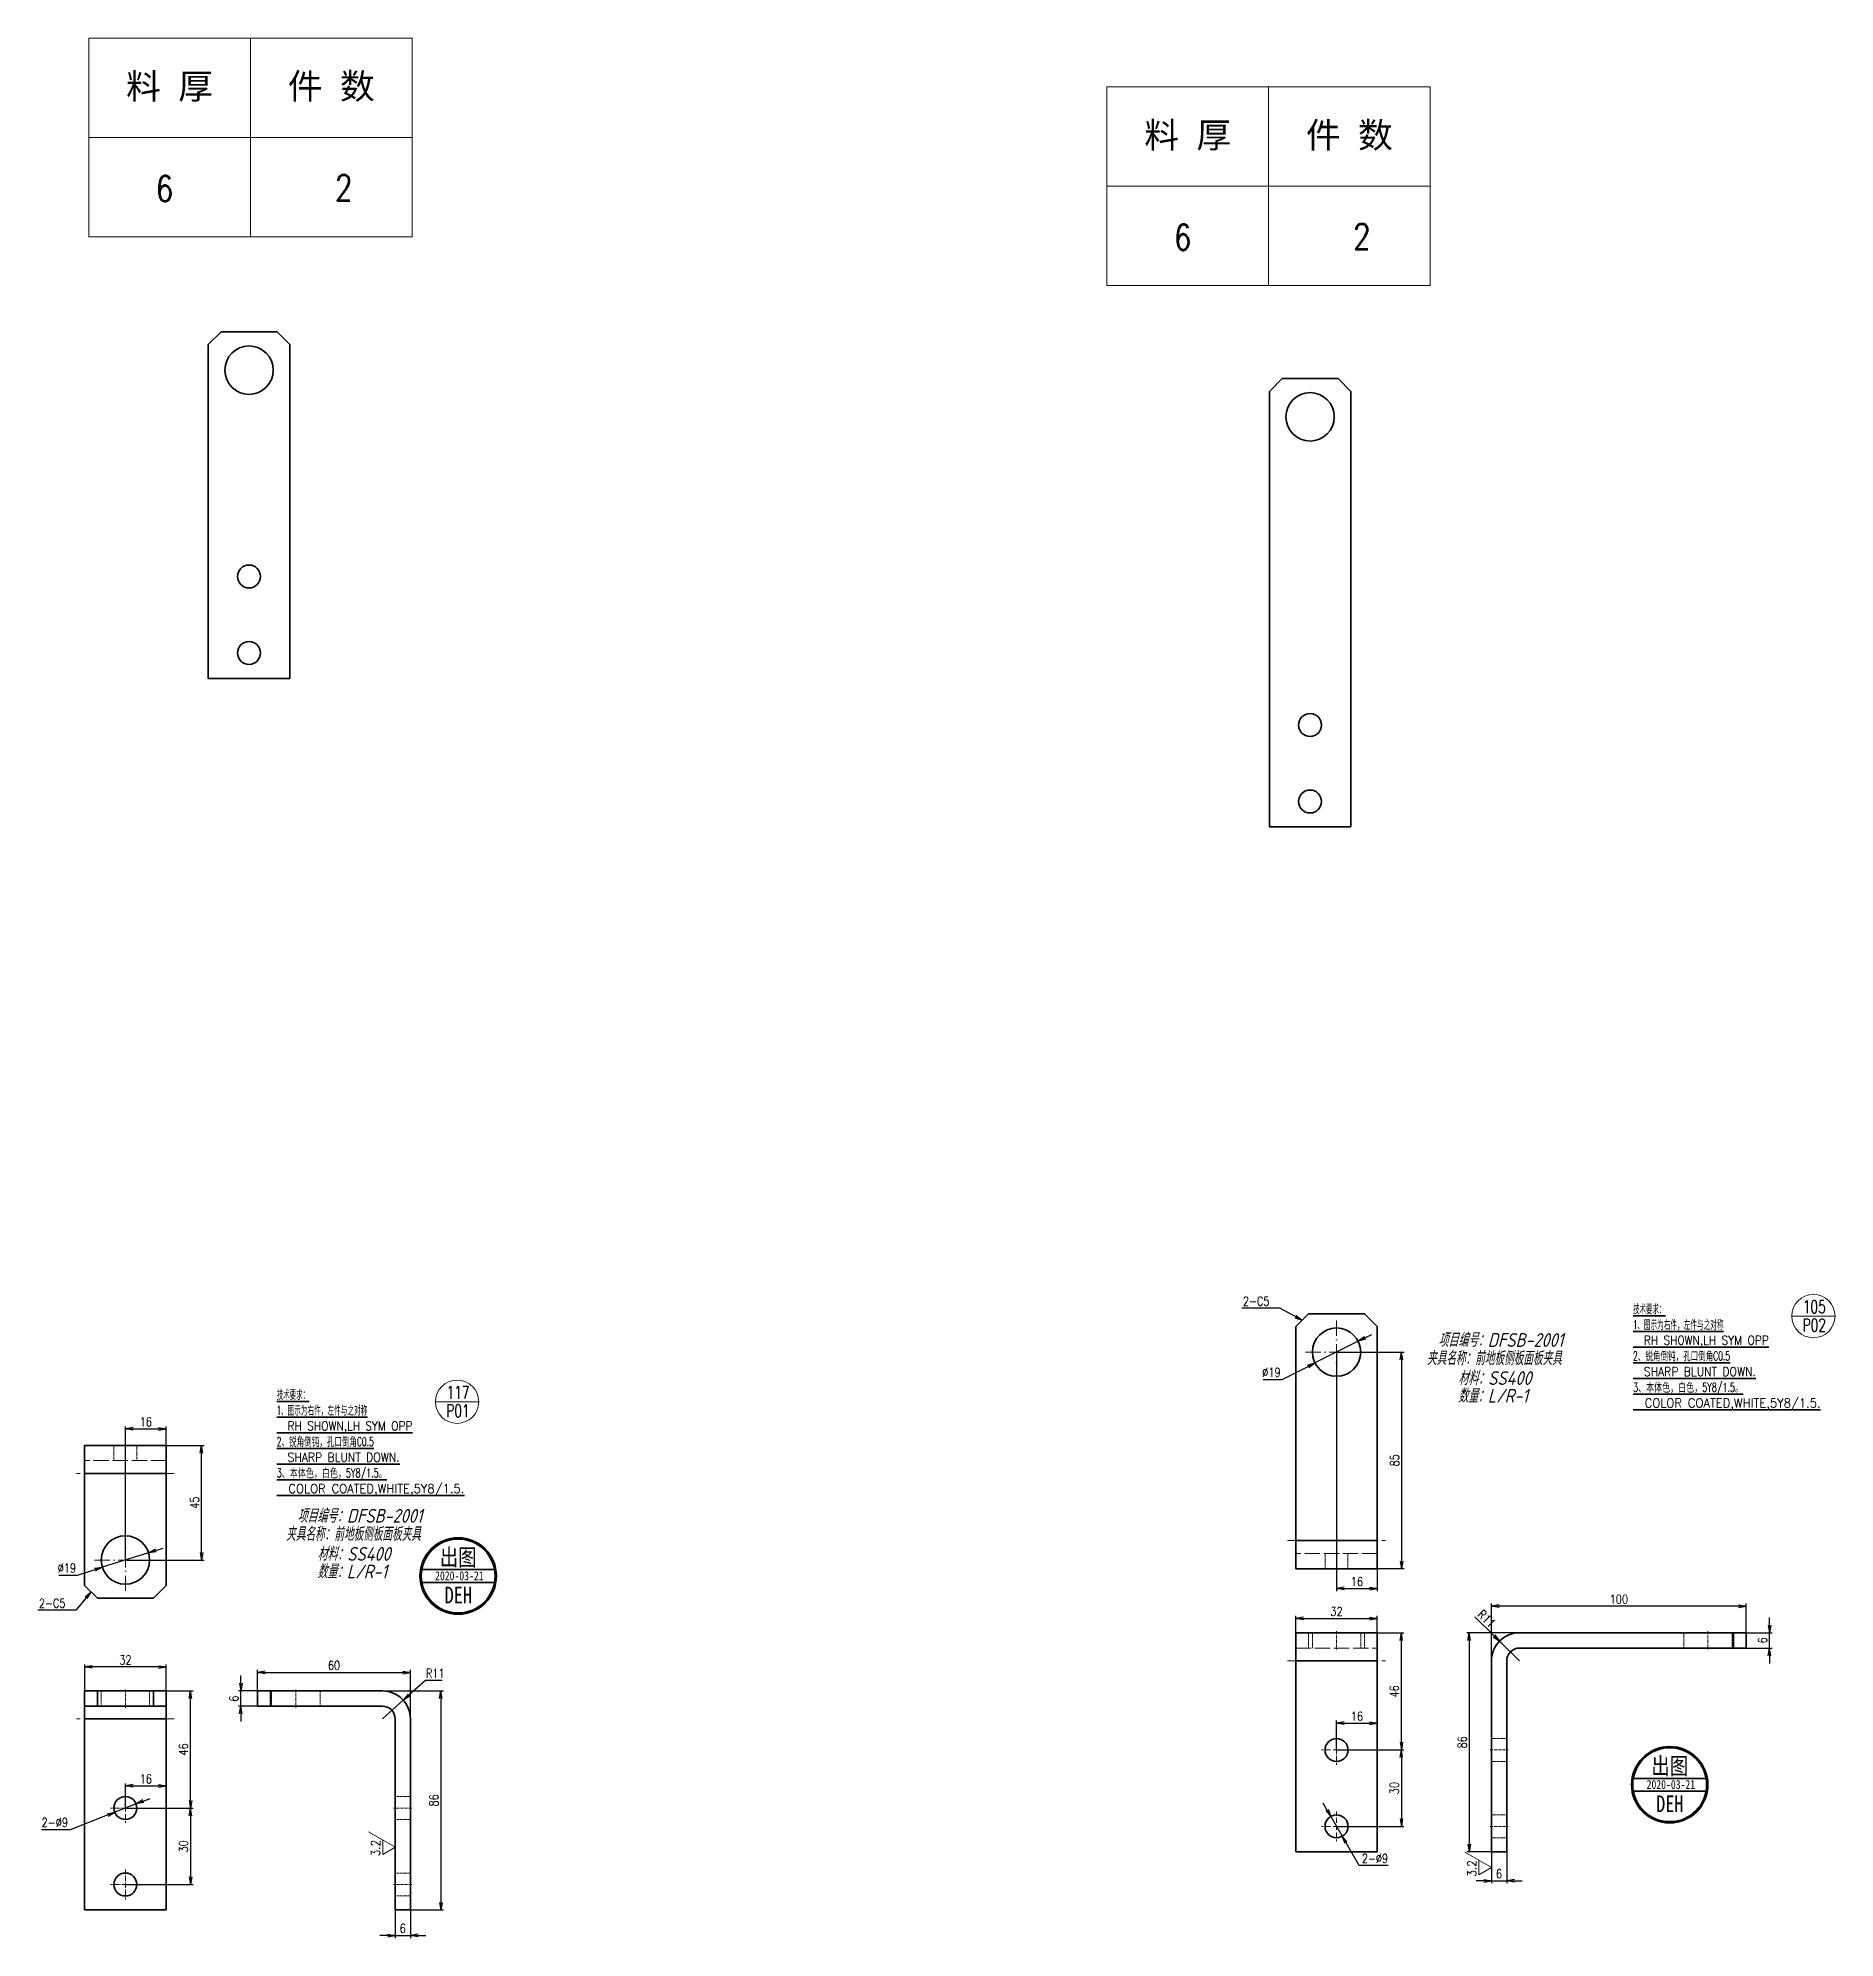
# Model space of a CAD drawing. Header units: millimetres. Extents: x 1333 to 104182, y -62926 to -5704.
# Drawn here: x 51779 to 52484, y -62926 to -62180 of the extents above; entities that cross this region are included whole.
import ezdxf
from ezdxf.enums import TextEntityAlignment as Align

# ---------------------------------------------------------------- set-up
doc = ezdxf.new("R2010")
doc.units = ezdxf.units.MM
doc.header["$LTSCALE"] = 0.5
doc.linetypes.add('DASHDOT', pattern=[18.5, 12, -3, 0.5, -3])
doc.linetypes.add('DASHED', pattern=[15, 12, -3])
for name, color, linetype in [('08', 1, 'Continuous'), ('11', 3, 'Continuous'), ('7标注层', 4, 'Continuous'), ('DIM', 7, 'Continuous')]:
    doc.layers.add(name, color=color, linetype=linetype)
for name, color, linetype, lineweight in [('TEXT', 1, 'Continuous', 35), ('印章专用-出图', 1, 'Continuous', 80), ('材质&数量层', 1, 'Continuous', 9), ('标注线', 3, 'Continuous', 18)]:
    doc.layers.add(name, color=color, linetype=linetype, lineweight=lineweight)
doc.styles.add('DIM', font='romans.shx', dxfattribs={"width": 0.8, "bigfont": 'bigfont.shx'})
doc.styles.add('GB', font='gbeitc.shx', dxfattribs={"bigfont": 'gbcbig.shx'})
doc.styles.add('KAI', font='simplex.shx', dxfattribs={"width": 0.8, "bigfont": 'extfont.shx'})
doc.styles.get("Standard").update_dxf_attribs({"font": 'simplex.shx'})
doc.styles.add('国标', font='simfang.ttf', dxfattribs={"width": 0.8})
doc.dimstyles.new('KAI', dxfattribs={"dimtxt": 3.5, "dimasz": 3, "dimexe": 1, "dimexo": 0, "dimgap": 1, "dimtad": 1, "dimtoh": 1, "dimdsep": 46, "dimtxsty": 'KAI', "dimblk1": 'OPEN', "dimblk2": 'OPEN', "dimsah": 1, "dimcen": 0, "dimclrd": 7, "dimclre": 7, "dimclrt": 140, "dimazin": 2, "dimtfac": 0.7, "dimtix": 1, "dimtmove": 0, "dimatfit": 3, "dimldrblk": 'OPEN', "dimfxl": 0, "dimtvp": 1, "dimtolj": 2, "dimarcsym": 0})
doc.dimstyles.new('KAI-1', dxfattribs={"dimtxt": 3.5, "dimasz": 3, "dimexe": 1, "dimexo": 0, "dimgap": 1, "dimtad": 1, "dimtoh": 1, "dimdsep": 46, "dimtxsty": 'KAI', "dimblk1": 'OPEN', "dimblk2": 'OPEN', "dimsah": 1, "dimcen": 0, "dimclrd": 7, "dimclre": 7, "dimclrt": 140, "dimaunit": 1, "dimazin": 2, "dimtfac": 0.7, "dimtix": 1, "dimtmove": 0, "dimatfit": 3, "dimldrblk": 'OPEN', "dimfxl": 0, "dimtvp": 1, "dimtolj": 2, "dimarcsym": 0})

msp = doc.modelspace()

# ---------------------------------------------------------------- texts
at = {"color": 3, "lineweight": 13}
for s, width, p, p2 in [('技术要求：', 0.918189, (52405.01, -62681.114), (52417.712, -62681.114)), ('1、图示为右件，左件与之对称', 0.878136, (52405.01, -62687.267), (52440.574, -62687.267)), ('  RH SHOWN,LH SYM OPP', 0.765743, (52405.01, -62693.42), (52458.357, -62693.42)), ('2、锐角倒钝，孔口倒角C0.5', 0.862751, (52405.01, -62699.573), (52443.115, -62699.573)), ('3、本体色，白色，5Y8/1.5。', 0.855158, (52405.01, -62711.88), (52448.195, -62711.88)), ('  SHARP BLUNT DOWN.', 0.776399, (52405.01, -62705.727), (52453.276, -62705.727)), ('技术要求：', 0.918189, (51872.446, -62714.737), (51885.148, -62714.737)), ('  COLOR COATED,WHITE,5Y8/1.5.', 0.843542, (52405.01, -62718.033), (52478.679, -62718.033)), ('1、图示为右件，左件与之对称', 0.878136, (51872.446, -62720.89), (51908.011, -62720.89)), ('2、锐角倒钝，孔口倒角C0.5', 0.862751, (51872.446, -62733.197), (51910.551, -62733.197)), ('  RH SHOWN,LH SYM OPP', 0.765743, (51872.446, -62727.044), (51925.793, -62727.044)), ('  SHARP BLUNT DOWN.', 0.776399, (51872.446, -62739.35), (51920.712, -62739.35)), ('3、本体色，白色，5Y8/1.5。', 0.855158, (51872.446, -62745.503), (51915.632, -62745.503)), ('  COLOR COATED,WHITE,5Y8/1.5.', 0.843542, (51872.446, -62751.656), (51946.116, -62751.656))]:
    msp.add_text(s, height=3.5, dxfattribs=dict(at, width=width)).set_placement(p, p2, align=Align.FIT)
at = {"color": 3, "lineweight": 13, "width": 0.880907}
for p, p2 in [((51912.989, -62894.223), (51912.989, -62887.763)), ((52343.465, -62902.241), (52343.465, -62895.781))]:
    msp.add_text('3.2', height=3.5, rotation=90, dxfattribs=at).set_placement(p, p2, align=Align.FIT)
at = {"layer": 'DIM', "color": 3, "char_height": 3.5, "attachment_point": 9, "style": 'KAI'}
for insert in [(52262.255, -62678.105), (51789.489, -62796.665)]:
    msp.add_mtext('{\\Fsimplex,extfont|c134;2-C5}', dxfattribs=dict(at, insert=insert))
at = {"layer": 'TEXT', "linetype": 'Continuous', "lineweight": 9, "width": 0.7}
for s, p in [('105', (52476.175, -62681.017)), ('P02', (52476.175, -62688.224)), ('117', (51943.612, -62714.64)), ('P01', (51943.612, -62721.847))]:
    msp.add_text(s, height=5, dxfattribs=at).set_placement(p, align=Align.CENTER)
at = {"layer": '材质&数量层', "style": 'GB'}
for s, p in [('项目编号：DFSB-2001', (52353.083, -62691.265)), ('材料：SS400', (52350.744, -62706.228)), ('数量：L/R-1', (52350.034, -62713.161)), ('项目编号：DFSB-2001', (51905.083, -62760.276)), ('材料：SS400', (51902.744, -62775.24)), ('数量：L/R-1', (51902.034, -62782.173))]:
    msp.add_text(s, height=5.4, dxfattribs=at).set_placement(p, align=Align.MIDDLE)
at = {"layer": '材质&数量层', "style": 'GB', "width": 0.7}
for p in [(52350.544, -62698.412), (51902.544, -62767.423)]:
    msp.add_text('夹具名称：前地板侧板面板夹具', height=5.4, dxfattribs=at).set_placement(p, align=Align.MIDDLE)

# ---------------------------------------------------------------- blocks, each defined once
blk = doc.blocks.new('_Open')
at = {"color": 0, "linetype": 'ByBlock', "lineweight": -2}
for p, q in [((-1, 0.17), (0, 0)), ((-1, -0.17), (0, 0)), ((0, 0), (-1, 0))]:
    blk.add_line(p, q, dxfattribs=at)
blk = doc.blocks.new('*D105')
at = {"layer": '7标注层', "color": 7, "lineweight": -2, "transparency": 16777216}
for p, q in [((51918.94, -62915.3), (51918.94, -62926.3)), ((51924.94, -62915.3), (51924.94, -62926.3)), ((51915.94, -62925.3), (51912.94, -62925.3)), ((51918.94, -62925.3), (51924.94, -62925.3)), ((51927.94, -62925.3), (51930.94, -62925.3))]:
    blk.add_line(p, q, dxfattribs=at)
at = {"layer": 'Defpoints', "color": 0, "transparency": 16777216}
for p in [(51918.94, -62915.3), (51924.94, -62915.3), (51924.94, -62925.3)]:
    blk.add_point(p, dxfattribs=at)
at = {"layer": '7标注层', "color": 7, "lineweight": -2, "transparency": 16777216, "xscale": 3, "yscale": 3, "zscale": 3}
blk.add_blockref('_Open', (51918.94, -62925.3), dxfattribs=at)
at = {"layer": '7标注层', "color": 7, "lineweight": -2, "transparency": 16777216, "xscale": 3, "yscale": 3, "zscale": 3, "rotation": 180}
blk.add_blockref('_Open', (51924.94, -62925.3), dxfattribs=at)
at = {"layer": '7标注层', "color": 140, "transparency": 16777216, "insert": (51921.94, -62922.55), "char_height": 3.5, "attachment_point": 5, "style": 'KAI'}
blk.add_mtext('\\A2;6', dxfattribs=at)
blk = doc.blocks.new('*D106')
at = {"layer": '7标注层', "color": 7, "lineweight": -2, "transparency": 16777216}
for p, q in [((51858.37, -62826.3), (51858.37, -62823.3)), ((51864.94, -62829.3), (51857.37, -62829.3)), ((51858.37, -62835.3), (51858.37, -62829.3)), ((51864.94, -62835.3), (51857.37, -62835.3)), ((51858.37, -62838.3), (51858.37, -62841.3))]:
    blk.add_line(p, q, dxfattribs=at)
at = {"layer": 'Defpoints', "color": 0, "transparency": 16777216}
for p in [(51858.37, -62829.3), (51864.94, -62829.3), (51864.94, -62835.3)]:
    blk.add_point(p, dxfattribs=at)
at = {"layer": '7标注层', "color": 7, "lineweight": -2, "transparency": 16777216, "xscale": 3, "yscale": 3, "zscale": 3}
for p, rotation in [((51858.37, -62829.3), 270), ((51858.37, -62835.3), 90)]:
    blk.add_blockref('_Open', p, dxfattribs=dict(at, rotation=rotation))
at = {"layer": '7标注层', "color": 140, "transparency": 16777216, "insert": (51855.62, -62832.3), "char_height": 3.5, "attachment_point": 5, "rotation": 90, "style": 'KAI'}
blk.add_mtext('\\A2;6', dxfattribs=at)
blk = doc.blocks.new('*D107')
at = {"layer": '7标注层', "color": 7, "lineweight": -2, "transparency": 16777216}
for p, q in [((51864.94, -62829.3), (51864.94, -62821.04)), ((51867.94, -62822.04), (51921.94, -62822.04)), ((51924.94, -62840.3), (51924.94, -62821.04))]:
    blk.add_line(p, q, dxfattribs=at)
at = {"layer": 'Defpoints', "color": 0, "transparency": 16777216}
for p in [(51924.94, -62822.04), (51864.94, -62829.3), (51924.94, -62840.3)]:
    blk.add_point(p, dxfattribs=at)
at = {"layer": '7标注层', "color": 7, "lineweight": -2, "transparency": 16777216, "xscale": 3, "yscale": 3, "zscale": 3, "rotation": 180}
blk.add_blockref('_Open', (51864.94, -62822.04), dxfattribs=at)
at = {"layer": '7标注层', "color": 7, "lineweight": -2, "transparency": 16777216, "xscale": 3, "yscale": 3, "zscale": 3}
blk.add_blockref('_Open', (51924.94, -62822.04), dxfattribs=at)
at = {"layer": '7标注层', "color": 140, "transparency": 16777216, "insert": (51894.94, -62819.29), "char_height": 3.5, "attachment_point": 5, "style": 'KAI'}
blk.add_mtext('\\A2;60', dxfattribs=at)
blk = doc.blocks.new('*D108')
at = {"layer": '7标注层', "color": 7, "lineweight": -2, "transparency": 16777216}
for p, q in [((51913.94, -62829.3), (51937.89, -62829.3)), ((51936.89, -62832.3), (51936.89, -62912.3)), ((51924.94, -62915.3), (51937.89, -62915.3))]:
    blk.add_line(p, q, dxfattribs=at)
at = {"layer": 'Defpoints', "color": 0, "transparency": 16777216}
for p in [(51913.94, -62829.3), (51924.94, -62915.3), (51936.89, -62915.3)]:
    blk.add_point(p, dxfattribs=at)
at = {"layer": '7标注层', "color": 7, "lineweight": -2, "transparency": 16777216, "xscale": 3, "yscale": 3, "zscale": 3}
for p, rotation in [((51936.89, -62829.3), 90), ((51936.89, -62915.3), 270)]:
    blk.add_blockref('_Open', p, dxfattribs=dict(at, rotation=rotation))
at = {"layer": '7标注层', "color": 140, "transparency": 16777216, "insert": (51934.14, -62872.3), "char_height": 3.5, "attachment_point": 5, "rotation": 90, "style": 'KAI'}
blk.add_mtext('\\A2;86', dxfattribs=at)
blk = doc.blocks.new('*D109')
at = {"layer": '7标注层', "color": 7, "lineweight": -2, "transparency": 16777216}
for p, q in [((51797.02, -62829.3), (51797.02, -62818.92)), ((51829.02, -62829.3), (51829.02, -62818.92)), ((51826.02, -62819.92), (51800.02, -62819.92))]:
    blk.add_line(p, q, dxfattribs=at)
at = {"layer": 'Defpoints', "color": 0, "transparency": 16777216}
for p in [(51797.02, -62819.92), (51797.02, -62829.3), (51829.02, -62829.3)]:
    blk.add_point(p, dxfattribs=at)
at = {"layer": '7标注层', "color": 7, "lineweight": -2, "transparency": 16777216, "xscale": 3, "yscale": 3, "zscale": 3, "rotation": 180}
blk.add_blockref('_Open', (51797.02, -62819.92), dxfattribs=at)
at = {"layer": '7标注层', "color": 7, "lineweight": -2, "transparency": 16777216, "xscale": 3, "yscale": 3, "zscale": 3}
blk.add_blockref('_Open', (51829.02, -62819.92), dxfattribs=at)
at = {"layer": '7标注层', "color": 140, "transparency": 16777216, "insert": (51813.02, -62817.17), "char_height": 3.5, "attachment_point": 5, "style": 'KAI'}
blk.add_mtext('\\A2;32', dxfattribs=at)
blk = doc.blocks.new('*D110')
at = {"layer": '7标注层', "color": 7, "lineweight": -2, "transparency": 16777216}
for p, q in [((51829.02, -62829.3), (51839.56, -62829.3)), ((51838.56, -62872.3), (51838.56, -62832.3)), ((51813.02, -62875.3), (51839.56, -62875.3))]:
    blk.add_line(p, q, dxfattribs=at)
at = {"layer": 'Defpoints', "color": 0, "transparency": 16777216}
for p in [(51829.02, -62829.3), (51838.56, -62829.3), (51813.02, -62875.3)]:
    blk.add_point(p, dxfattribs=at)
at = {"layer": '7标注层', "color": 7, "lineweight": -2, "transparency": 16777216, "xscale": 3, "yscale": 3, "zscale": 3}
for p, rotation in [((51838.56, -62829.3), 90), ((51838.56, -62875.3), 270)]:
    blk.add_blockref('_Open', p, dxfattribs=dict(at, rotation=rotation))
at = {"layer": '7标注层', "color": 140, "transparency": 16777216, "insert": (51835.81, -62852.3), "char_height": 3.5, "attachment_point": 5, "rotation": 90, "style": 'KAI'}
blk.add_mtext('\\A2;46', dxfattribs=at)
blk = doc.blocks.new('*D111')
at = {"layer": '7标注层', "color": 7, "lineweight": -2, "transparency": 16777216}
for p, q in [((51813.02, -62875.3), (51813.02, -62865.61)), ((51816.02, -62866.61), (51826.02, -62866.61)), ((51829.02, -62875.3), (51829.02, -62865.61))]:
    blk.add_line(p, q, dxfattribs=at)
at = {"layer": 'Defpoints', "color": 0, "transparency": 16777216}
for p in [(51829.02, -62866.61), (51813.02, -62875.3), (51829.02, -62875.3)]:
    blk.add_point(p, dxfattribs=at)
at = {"layer": '7标注层', "color": 7, "lineweight": -2, "transparency": 16777216, "xscale": 3, "yscale": 3, "zscale": 3, "rotation": 180}
blk.add_blockref('_Open', (51813.02, -62866.61), dxfattribs=at)
at = {"layer": '7标注层', "color": 7, "lineweight": -2, "transparency": 16777216, "xscale": 3, "yscale": 3, "zscale": 3}
blk.add_blockref('_Open', (51829.02, -62866.61), dxfattribs=at)
at = {"layer": '7标注层', "color": 140, "transparency": 16777216, "insert": (51821.02, -62863.86), "char_height": 3.5, "attachment_point": 5, "style": 'KAI'}
blk.add_mtext('\\A2;16', dxfattribs=at)
blk = doc.blocks.new('*D112')
at = {"layer": '7标注层', "color": 7, "lineweight": -2, "transparency": 16777216}
for p, q in [((51813.02, -62875.3), (51839.56, -62875.3)), ((51838.56, -62878.3), (51838.56, -62902.3)), ((51813.02, -62905.3), (51839.56, -62905.3))]:
    blk.add_line(p, q, dxfattribs=at)
at = {"layer": 'Defpoints', "color": 0, "transparency": 16777216}
for p in [(51813.02, -62875.3), (51813.02, -62905.3), (51838.56, -62905.3)]:
    blk.add_point(p, dxfattribs=at)
at = {"layer": '7标注层', "color": 7, "lineweight": -2, "transparency": 16777216, "xscale": 3, "yscale": 3, "zscale": 3}
for p, rotation in [((51838.56, -62875.3), 90), ((51838.56, -62905.3), 270)]:
    blk.add_blockref('_Open', p, dxfattribs=dict(at, rotation=rotation))
at = {"layer": '7标注层', "color": 140, "transparency": 16777216, "insert": (51835.81, -62890.3), "char_height": 3.5, "attachment_point": 5, "rotation": 90, "style": 'KAI'}
blk.add_mtext('\\A2;30', dxfattribs=at)
blk = doc.blocks.new('*D113')
at = {"layer": '7标注层', "color": 7, "lineweight": -2, "transparency": 16777216}
for p, q in [((51829.02, -62732.93), (51843.92, -62732.93)), ((51842.92, -62774.93), (51842.92, -62735.93)), ((51813.02, -62777.93), (51843.92, -62777.93))]:
    blk.add_line(p, q, dxfattribs=at)
at = {"layer": 'Defpoints', "color": 0, "transparency": 16777216}
for p in [(51829.02, -62732.93), (51842.92, -62732.93), (51813.02, -62777.93)]:
    blk.add_point(p, dxfattribs=at)
at = {"layer": '7标注层', "color": 7, "lineweight": -2, "transparency": 16777216, "xscale": 3, "yscale": 3, "zscale": 3}
for p, rotation in [((51842.92, -62732.93), 90), ((51842.92, -62777.93), 270)]:
    blk.add_blockref('_Open', p, dxfattribs=dict(at, rotation=rotation))
at = {"layer": '7标注层', "color": 140, "transparency": 16777216, "insert": (51840.17, -62755.43), "char_height": 3.5, "attachment_point": 5, "rotation": 90, "style": 'KAI'}
blk.add_mtext('\\A2;45', dxfattribs=at)
blk = doc.blocks.new('*D114')
at = {"layer": '7标注层', "color": 7, "lineweight": -2, "transparency": 16777216}
for p, q in [((51813.02, -62777.93), (51813.02, -62725.48)), ((51816.02, -62726.48), (51826.02, -62726.48)), ((51829.02, -62732.93), (51829.02, -62725.48))]:
    blk.add_line(p, q, dxfattribs=at)
at = {"layer": 'Defpoints', "color": 0, "transparency": 16777216}
for p in [(51829.02, -62726.48), (51829.02, -62732.93), (51813.02, -62777.93)]:
    blk.add_point(p, dxfattribs=at)
at = {"layer": '7标注层', "color": 7, "lineweight": -2, "transparency": 16777216, "xscale": 3, "yscale": 3, "zscale": 3, "rotation": 180}
blk.add_blockref('_Open', (51813.02, -62726.48), dxfattribs=at)
at = {"layer": '7标注层', "color": 7, "lineweight": -2, "transparency": 16777216, "xscale": 3, "yscale": 3, "zscale": 3}
blk.add_blockref('_Open', (51829.02, -62726.48), dxfattribs=at)
at = {"layer": '7标注层', "color": 140, "transparency": 16777216, "insert": (51821.02, -62723.73), "char_height": 3.5, "attachment_point": 5, "style": 'KAI'}
blk.add_mtext('\\A2;16', dxfattribs=at)
blk = doc.blocks.new('*D115')
at = {"layer": '7标注层', "color": 7, "lineweight": -2, "transparency": 16777216}
for p, q in [((51824.94, -62774.19), (51827.81, -62773.29)), ((51794.22, -62783.82), (51801.09, -62781.67)), ((51822.08, -62775.09), (51803.95, -62780.77)), ((51786.82, -62783.82), (51794.22, -62783.82))]:
    blk.add_line(p, q, dxfattribs=at)
at = {"layer": 'Defpoints', "color": 0, "transparency": 16777216}
for p in [(51803.95, -62780.77), (51822.08, -62775.09)]:
    blk.add_point(p, dxfattribs=at)
at = {"layer": '7标注层', "color": 7, "lineweight": -2, "transparency": 16777216, "xscale": 3, "yscale": 3, "zscale": 3}
for p, rotation in [((51822.08, -62775.09), 197.400691478073), ((51803.95, -62780.77), 17.40069147807296)]:
    blk.add_blockref('_Open', p, dxfattribs=dict(at, rotation=rotation))
at = {"layer": '7标注层', "color": 140, "transparency": 16777216, "insert": (51790.02, -62781.07), "char_height": 3.5, "attachment_point": 5, "style": 'KAI'}
blk.add_mtext('\\A2;∅19', dxfattribs=at)
blk = doc.blocks.new('*D116')
at = {"layer": '7标注层', "color": 7, "lineweight": -2, "transparency": 16777216}
for p, q in [((51820.01, -62872.58), (51822.8, -62871.49)), ((51791.48, -62883.66), (51806.03, -62878.01)), ((51817.21, -62873.67), (51808.82, -62876.92)), ((51780.08, -62883.66), (51791.48, -62883.66))]:
    blk.add_line(p, q, dxfattribs=at)
at = {"layer": 'Defpoints', "color": 0, "transparency": 16777216}
for p in [(51808.82, -62876.92), (51817.21, -62873.67)]:
    blk.add_point(p, dxfattribs=at)
at = {"layer": '7标注层', "color": 7, "lineweight": -2, "transparency": 16777216, "xscale": 3, "yscale": 3, "zscale": 3}
for p, rotation in [((51808.82, -62876.92), 21.22664548946616), ((51817.21, -62873.67), 201.2266454894662)]:
    blk.add_blockref('_Open', p, dxfattribs=dict(at, rotation=rotation))
at = {"layer": '7标注层', "color": 140, "transparency": 16777216, "insert": (51785.28, -62880.91), "char_height": 3.5, "attachment_point": 5, "style": 'KAI'}
blk.add_mtext('\\A2;2-%%c9', dxfattribs=at)
blk = doc.blocks.new('cct1')
at = {"color": 3, "lineweight": 13, "ltscale": 0.303109}
blk.add_line((53697.91, -20353.34), (53703.97, -20342.84), dxfattribs=at)
at = {"color": 3, "lineweight": 13, "ltscale": 0.141451}
for p, q in [((53697.91, -20353.34), (53695.08, -20348.44)), ((53695.08, -20348.44), (53700.74, -20348.44))]:
    blk.add_line(p, q, dxfattribs=at)
blk = doc.blocks.new('*D117')
at = {"layer": '7标注层', "color": 7, "lineweight": -2, "transparency": 16777216}
for p, q in [((51930.86, -62825.16), (51924.37, -62830.96)), ((51937.46, -62825.16), (51930.86, -62825.16)), ((51913.94, -62840.3), (51922.14, -62832.96))]:
    blk.add_line(p, q, dxfattribs=at)
at = {"layer": 'Defpoints', "color": 0, "transparency": 16777216}
for p in [(51922.14, -62832.96), (51913.94, -62840.3)]:
    blk.add_point(p, dxfattribs=at)
at = {"layer": '7标注层', "color": 7, "lineweight": -2, "transparency": 16777216, "xscale": 3, "yscale": 3, "zscale": 3, "rotation": 221.810880834667}
blk.add_blockref('_Open', (51922.14, -62832.96), dxfattribs=at)
at = {"layer": '7标注层', "color": 140, "transparency": 16777216, "insert": (51934.66, -62822.41), "char_height": 3.5, "attachment_point": 5, "style": 'KAI'}
blk.add_mtext('\\A2;R11', dxfattribs=at)
blk = doc.blocks.new('出图章')
at = {"layer": '印章专用-出图'}
h = blk.add_hatch(color=256, dxfattribs=at)
h.paths.add_polyline_path([(-15, 0, 1), (15, 0, 1)])
h.paths.add_polyline_path([(14.5, 0, -1), (-14.5, 0, -1)], flags=16)
h.paths.add_polyline_path([(-7.31, -12.35), (7.41, -12.35), (7.41, -2.73), (-7.31, -2.73)], flags=8)
at = {"layer": '印章专用-出图', "lineweight": 35}
for p, q in [((-14.28, 2.5), (14.28, 2.5)), ((-14.28, -2.5), (14.28, -2.5))]:
    blk.add_line(p, q, dxfattribs=at)
for radius in [15, 14.5]:
    blk.add_circle((0, 0), radius, dxfattribs=at)
at = {"layer": '印章专用-出图', "color": 4, "style": '国标', "width": 0.8}
blk.add_text('DEH', height=6.562, dxfattribs=at).set_placement((0.05, -10.74), align=Align.CENTER)
at = {"layer": '印章专用-出图', "color": 3, "style": '国标', "width": 0.8}
blk.add_attdef('出图', text='', height=6.6, dxfattribs=at).set_placement((0, 7.35), align=Align.MIDDLE_CENTER)
at = {"layer": '印章专用-出图', "color": 2, "style": '国标', "width": 0.8}
blk.add_attdef('XXXX.XX.XX', text='', height=3.5, dxfattribs=at).set_placement((0.45, 0.1), align=Align.MIDDLE_CENTER)
blk = doc.blocks.new('YZ-CT')
at = {"layer": '印章专用-出图'}
blk.add_blockref('出图章', (0.63, 0), dxfattribs=at).add_auto_attribs({'出图': '出图', 'XXXX.XX.XX': '2020-03-21'})
blk = doc.blocks.new('*T160')
at = {"color": 0, "linetype": 'ByBlock', "lineweight": -2, "transparency": 16777216}
for p, q in [((0, 0), (127, 0)), ((0, 0), (0, -78)), ((63.5, 0), (63.5, -78)), ((127, 0), (127, -78)), ((0, -39), (127, -39)), ((0, -78), (127, -78))]:
    blk.add_line(p, q, dxfattribs=at)
at = {"color": 0, "transparency": 16777216, "char_height": 10, "width": 60.5, "attachment_point": 5}
for s, insert in [('{\\fSimSun|b0|i0|c134|p2;料 厚}', (31.75, -19.5)), ('{\\fSimSun|b0|i0|c134|p2;件 数}', (95.25, -19.5))]:
    blk.add_mtext(s, dxfattribs=dict(at, insert=insert))
blk = doc.blocks.new('拆图参数')
blk.add_blockref('*T160', (-63.5, 78))
at = {"style": 'DIM', "width": 0.8}
blk.add_attdef('6', text='', height=10, dxfattribs=at).set_placement((-37.13, 18.91), align=Align.MIDDLE_LEFT)
blk.add_attdef('1', text='', height=10, dxfattribs=at).set_placement((36.65, 19.27), align=Align.MIDDLE_CENTER)
blk = doc.blocks.new('*D118')
at = {"layer": '7标注层', "color": 7, "lineweight": -2, "transparency": 16777216}
for p, q in [((52349.42, -62892.49), (52349.42, -62904.82)), ((52355.42, -62892.49), (52355.42, -62904.82)), ((52346.42, -62903.82), (52343.42, -62903.82)), ((52349.42, -62903.82), (52355.42, -62903.82)), ((52358.42, -62903.82), (52361.42, -62903.82))]:
    blk.add_line(p, q, dxfattribs=at)
at = {"layer": 'Defpoints', "color": 0, "transparency": 16777216}
for p in [(52349.42, -62892.49), (52355.42, -62892.49), (52355.42, -62903.82)]:
    blk.add_point(p, dxfattribs=at)
at = {"layer": '7标注层', "color": 7, "lineweight": -2, "transparency": 16777216, "xscale": 3, "yscale": 3, "zscale": 3}
blk.add_blockref('_Open', (52349.42, -62903.82), dxfattribs=at)
at = {"layer": '7标注层', "color": 7, "lineweight": -2, "transparency": 16777216, "xscale": 3, "yscale": 3, "zscale": 3, "rotation": 180}
blk.add_blockref('_Open', (52355.42, -62903.82), dxfattribs=at)
at = {"layer": '7标注层', "color": 140, "transparency": 16777216, "insert": (52352.42, -62901.07), "char_height": 3.5, "attachment_point": 5, "style": 'KAI'}
blk.add_mtext('\\A2;6', dxfattribs=at)
blk = doc.blocks.new('*D119')
at = {"layer": '7标注层', "color": 7, "lineweight": -2, "transparency": 16777216}
for p, q in [((52458.61, -62803.49), (52458.61, -62800.49)), ((52449.42, -62806.49), (52459.61, -62806.49)), ((52458.61, -62812.49), (52458.61, -62806.49)), ((52449.42, -62812.49), (52459.61, -62812.49)), ((52458.61, -62815.49), (52458.61, -62818.49))]:
    blk.add_line(p, q, dxfattribs=at)
at = {"layer": 'Defpoints', "color": 0, "transparency": 16777216}
for p in [(52449.42, -62806.49), (52458.61, -62806.49), (52449.42, -62812.49)]:
    blk.add_point(p, dxfattribs=at)
at = {"layer": '7标注层', "color": 7, "lineweight": -2, "transparency": 16777216, "xscale": 3, "yscale": 3, "zscale": 3}
for p, rotation in [((52458.61, -62806.49), 270), ((52458.61, -62812.49), 90)]:
    blk.add_blockref('_Open', p, dxfattribs=dict(at, rotation=rotation))
at = {"layer": '7标注层', "color": 140, "transparency": 16777216, "insert": (52455.86, -62809.49), "char_height": 3.5, "attachment_point": 5, "rotation": 90, "style": 'KAI'}
blk.add_mtext('\\A2;6', dxfattribs=at)
blk = doc.blocks.new('*D120')
at = {"layer": '7标注层', "color": 7, "lineweight": -2, "transparency": 16777216}
for p, q in [((52349.42, -62817.49), (52349.42, -62795.05)), ((52446.42, -62796.05), (52352.42, -62796.05)), ((52449.42, -62806.49), (52449.42, -62795.05))]:
    blk.add_line(p, q, dxfattribs=at)
at = {"layer": 'Defpoints', "color": 0, "transparency": 16777216}
for p in [(52349.42, -62796.05), (52449.42, -62806.49), (52349.42, -62817.49)]:
    blk.add_point(p, dxfattribs=at)
at = {"layer": '7标注层', "color": 7, "lineweight": -2, "transparency": 16777216, "xscale": 3, "yscale": 3, "zscale": 3, "rotation": 180}
blk.add_blockref('_Open', (52349.42, -62796.05), dxfattribs=at)
at = {"layer": '7标注层', "color": 7, "lineweight": -2, "transparency": 16777216, "xscale": 3, "yscale": 3, "zscale": 3}
blk.add_blockref('_Open', (52449.42, -62796.05), dxfattribs=at)
at = {"layer": '7标注层', "color": 140, "transparency": 16777216, "insert": (52399.42, -62793.3), "char_height": 3.5, "attachment_point": 5, "style": 'KAI'}
blk.add_mtext('\\A2;100', dxfattribs=at)
blk = doc.blocks.new('*D121')
at = {"layer": '7标注层', "color": 7, "lineweight": -2, "transparency": 16777216}
for p, q in [((52360.42, -62806.49), (52339.68, -62806.49)), ((52340.68, -62809.49), (52340.68, -62889.49)), ((52349.42, -62892.49), (52339.68, -62892.49))]:
    blk.add_line(p, q, dxfattribs=at)
at = {"layer": 'Defpoints', "color": 0, "transparency": 16777216}
for p in [(52360.42, -62806.49), (52340.68, -62892.49), (52349.42, -62892.49)]:
    blk.add_point(p, dxfattribs=at)
at = {"layer": '7标注层', "color": 7, "lineweight": -2, "transparency": 16777216, "xscale": 3, "yscale": 3, "zscale": 3}
for p, rotation in [((52340.68, -62806.49), 90), ((52340.68, -62892.49), 270)]:
    blk.add_blockref('_Open', p, dxfattribs=dict(at, rotation=rotation))
at = {"layer": '7标注层', "color": 140, "transparency": 16777216, "insert": (52337.93, -62849.49), "char_height": 3.5, "attachment_point": 5, "rotation": 90, "style": 'KAI'}
blk.add_mtext('\\A2;86', dxfattribs=at)
blk = doc.blocks.new('*D122')
at = {"layer": '7标注层', "color": 7, "lineweight": -2, "transparency": 16777216}
for p, q in [((52272.58, -62806.49), (52272.58, -62799.89)), ((52275.58, -62800.89), (52301.58, -62800.89)), ((52304.58, -62806.49), (52304.58, -62799.89))]:
    blk.add_line(p, q, dxfattribs=at)
at = {"layer": 'Defpoints', "color": 0, "transparency": 16777216}
for p in [(52304.58, -62800.89), (52272.58, -62806.49), (52304.58, -62806.49)]:
    blk.add_point(p, dxfattribs=at)
at = {"layer": '7标注层', "color": 7, "lineweight": -2, "transparency": 16777216, "xscale": 3, "yscale": 3, "zscale": 3, "rotation": 180}
blk.add_blockref('_Open', (52272.58, -62800.89), dxfattribs=at)
at = {"layer": '7标注层', "color": 7, "lineweight": -2, "transparency": 16777216, "xscale": 3, "yscale": 3, "zscale": 3}
blk.add_blockref('_Open', (52304.58, -62800.89), dxfattribs=at)
at = {"layer": '7标注层', "color": 140, "transparency": 16777216, "insert": (52288.58, -62798.14), "char_height": 3.5, "attachment_point": 5, "style": 'KAI'}
blk.add_mtext('\\A2;32', dxfattribs=at)
blk = doc.blocks.new('*D123')
at = {"layer": '7标注层', "color": 7, "lineweight": -2, "transparency": 16777216}
for p, q in [((52304.58, -62806.49), (52315.03, -62806.49)), ((52314.03, -62849.49), (52314.03, -62809.49)), ((52288.58, -62852.49), (52315.03, -62852.49))]:
    blk.add_line(p, q, dxfattribs=at)
at = {"layer": 'Defpoints', "color": 0, "transparency": 16777216}
for p in [(52304.58, -62806.49), (52314.03, -62806.49), (52288.58, -62852.49)]:
    blk.add_point(p, dxfattribs=at)
at = {"layer": '7标注层', "color": 7, "lineweight": -2, "transparency": 16777216, "xscale": 3, "yscale": 3, "zscale": 3}
for p, rotation in [((52314.03, -62806.49), 90), ((52314.03, -62852.49), 270)]:
    blk.add_blockref('_Open', p, dxfattribs=dict(at, rotation=rotation))
at = {"layer": '7标注层', "color": 140, "transparency": 16777216, "insert": (52311.28, -62829.49), "char_height": 3.5, "attachment_point": 5, "rotation": 90, "style": 'KAI'}
blk.add_mtext('\\A2;46', dxfattribs=at)
blk = doc.blocks.new('*D124')
at = {"layer": '7标注层', "color": 7, "lineweight": -2, "transparency": 16777216}
for p, q in [((52288.58, -62852.49), (52288.58, -62840.98)), ((52304.58, -62851.45), (52304.58, -62840.98)), ((52291.58, -62841.98), (52301.58, -62841.98))]:
    blk.add_line(p, q, dxfattribs=at)
at = {"layer": 'Defpoints', "color": 0, "transparency": 16777216}
for p in [(52304.58, -62841.98), (52288.58, -62852.49), (52304.58, -62851.45)]:
    blk.add_point(p, dxfattribs=at)
at = {"layer": '7标注层', "color": 7, "lineweight": -2, "transparency": 16777216, "xscale": 3, "yscale": 3, "zscale": 3, "rotation": 180}
blk.add_blockref('_Open', (52288.58, -62841.98), dxfattribs=at)
at = {"layer": '7标注层', "color": 7, "lineweight": -2, "transparency": 16777216, "xscale": 3, "yscale": 3, "zscale": 3}
blk.add_blockref('_Open', (52304.58, -62841.98), dxfattribs=at)
at = {"layer": '7标注层', "color": 140, "transparency": 16777216, "insert": (52296.58, -62839.23), "char_height": 3.5, "attachment_point": 5, "style": 'KAI'}
blk.add_mtext('\\A2;16', dxfattribs=at)
blk = doc.blocks.new('*D125')
at = {"layer": '7标注层', "color": 7, "lineweight": -2, "transparency": 16777216}
for p, q in [((52288.58, -62852.49), (52315.03, -62852.49)), ((52314.03, -62855.49), (52314.03, -62879.49)), ((52288.58, -62882.49), (52315.03, -62882.49))]:
    blk.add_line(p, q, dxfattribs=at)
at = {"layer": 'Defpoints', "color": 0, "transparency": 16777216}
for p in [(52288.58, -62852.49), (52288.58, -62882.49), (52314.03, -62882.49)]:
    blk.add_point(p, dxfattribs=at)
at = {"layer": '7标注层', "color": 7, "lineweight": -2, "transparency": 16777216, "xscale": 3, "yscale": 3, "zscale": 3}
for p, rotation in [((52314.03, -62852.49), 90), ((52314.03, -62882.49), 270)]:
    blk.add_blockref('_Open', p, dxfattribs=dict(at, rotation=rotation))
at = {"layer": '7标注层', "color": 140, "transparency": 16777216, "insert": (52311.28, -62867.49), "char_height": 3.5, "attachment_point": 5, "rotation": 90, "style": 'KAI'}
blk.add_mtext('\\A2;30', dxfattribs=at)
blk = doc.blocks.new('*D126')
at = {"layer": '7标注层', "color": 7, "lineweight": -2, "transparency": 16777216}
for p, q in [((52288.58, -62696.32), (52288.58, -62790.12)), ((52304.58, -62781.32), (52304.58, -62790.12)), ((52291.58, -62789.12), (52301.58, -62789.12))]:
    blk.add_line(p, q, dxfattribs=at)
at = {"layer": 'Defpoints', "color": 0, "transparency": 16777216}
for p in [(52288.58, -62696.32), (52304.58, -62781.32), (52304.58, -62789.12)]:
    blk.add_point(p, dxfattribs=at)
at = {"layer": '7标注层', "color": 7, "lineweight": -2, "transparency": 16777216, "xscale": 3, "yscale": 3, "zscale": 3, "rotation": 180}
blk.add_blockref('_Open', (52288.58, -62789.12), dxfattribs=at)
at = {"layer": '7标注层', "color": 7, "lineweight": -2, "transparency": 16777216, "xscale": 3, "yscale": 3, "zscale": 3}
blk.add_blockref('_Open', (52304.58, -62789.12), dxfattribs=at)
at = {"layer": '7标注层', "color": 140, "transparency": 16777216, "insert": (52296.58, -62786.37), "char_height": 3.5, "attachment_point": 5, "style": 'KAI'}
blk.add_mtext('\\A2;16', dxfattribs=at)
blk = doc.blocks.new('*D127')
at = {"layer": '7标注层', "color": 7, "lineweight": -2, "transparency": 16777216}
for p, q in [((52288.58, -62696.32), (52315.12, -62696.32)), ((52314.12, -62699.32), (52314.12, -62778.32)), ((52304.58, -62781.32), (52315.12, -62781.32))]:
    blk.add_line(p, q, dxfattribs=at)
at = {"layer": 'Defpoints', "color": 0, "transparency": 16777216}
for p in [(52288.58, -62696.32), (52304.58, -62781.32), (52314.12, -62781.32)]:
    blk.add_point(p, dxfattribs=at)
at = {"layer": '7标注层', "color": 7, "lineweight": -2, "transparency": 16777216, "xscale": 3, "yscale": 3, "zscale": 3}
for p, rotation in [((52314.12, -62696.32), 90), ((52314.12, -62781.32), 270)]:
    blk.add_blockref('_Open', p, dxfattribs=dict(at, rotation=rotation))
at = {"layer": '7标注层', "color": 140, "transparency": 16777216, "insert": (52311.37, -62738.82), "char_height": 3.5, "attachment_point": 5, "rotation": 90, "style": 'KAI'}
blk.add_mtext('\\A2;85', dxfattribs=at)
blk = doc.blocks.new('*D128')
at = {"layer": '7标注层', "color": 7, "lineweight": -2, "transparency": 16777216}
for p, q in [((52284.81, -62876.01), (52283.31, -62873.41)), ((52286.32, -62878.6), (52290.84, -62886.39)), ((52297.46, -62897.8), (52292.34, -62888.98)), ((52308.86, -62897.8), (52297.46, -62897.8))]:
    blk.add_line(p, q, dxfattribs=at)
at = {"layer": 'Defpoints', "color": 0, "transparency": 16777216}
for p in [(52286.32, -62878.6), (52290.84, -62886.39)]:
    blk.add_point(p, dxfattribs=at)
at = {"layer": '7标注层', "color": 7, "lineweight": -2, "transparency": 16777216, "xscale": 3, "yscale": 3, "zscale": 3}
for p, rotation in [((52286.32, -62878.6), 300.125545934193), ((52290.84, -62886.39), 120.125545934193)]:
    blk.add_blockref('_Open', p, dxfattribs=dict(at, rotation=rotation))
at = {"layer": '7标注层', "color": 140, "transparency": 16777216, "insert": (52303.66, -62895.05), "char_height": 3.5, "attachment_point": 5, "style": 'KAI'}
blk.add_mtext('\\A2;2-%%c9', dxfattribs=at)
blk = doc.blocks.new('*D129')
at = {"layer": '7标注层', "color": 7, "lineweight": -2, "transparency": 16777216}
for p, q in [((52297.07, -62692.06), (52280.09, -62700.58)), ((52299.75, -62690.72), (52302.43, -62689.38)), ((52259.81, -62707.03), (52267.21, -62707.03)), ((52267.21, -62707.03), (52277.4, -62701.92))]:
    blk.add_line(p, q, dxfattribs=at)
at = {"layer": 'Defpoints', "color": 0, "transparency": 16777216}
for p in [(52297.07, -62692.06), (52280.09, -62700.58)]:
    blk.add_point(p, dxfattribs=at)
at = {"layer": '7标注层', "color": 7, "lineweight": -2, "transparency": 16777216, "xscale": 3, "yscale": 3, "zscale": 3}
for p, rotation in [((52297.07, -62692.06), 206.6251767064777), ((52280.09, -62700.58), 26.6251767064777)]:
    blk.add_blockref('_Open', p, dxfattribs=dict(at, rotation=rotation))
at = {"layer": '7标注层', "color": 140, "transparency": 16777216, "insert": (52263.01, -62704.28), "char_height": 3.5, "attachment_point": 5, "style": 'KAI'}
blk.add_mtext('\\A2;∅19', dxfattribs=at)
blk = doc.blocks.new('*D130')
at = {"layer": '7标注层', "color": 7, "lineweight": -2, "transparency": 16777216}
for p, q in [((52342.89, -62800.23), (52350.44, -62807.67)), ((52360.42, -62817.49), (52352.58, -62809.78))]:
    blk.add_line(p, q, dxfattribs=at)
at = {"layer": 'Defpoints', "color": 0, "transparency": 16777216}
for p in [(52352.58, -62809.78), (52360.42, -62817.49)]:
    blk.add_point(p, dxfattribs=at)
at = {"layer": '7标注层', "color": 7, "lineweight": -2, "transparency": 16777216, "xscale": 3, "yscale": 3, "zscale": 3, "rotation": 315.4443810244475}
blk.add_blockref('_Open', (52352.58, -62809.78), dxfattribs=at)
at = {"layer": '7标注层', "color": 140, "transparency": 16777216, "insert": (52347.52, -62800.94), "char_height": 3.5, "attachment_point": 5, "rotation": 315.44438, "style": 'KAI'}
blk.add_mtext('\\A2;R11', dxfattribs=at)

# ---------------------------------------------------------------- dimensions: what is measured, and where the dimension line sits
at = {"layer": '7标注层', "color": 3}
for p1, p2, picture, middle in [((52297.071, -62692.065), (52280.086, -62700.58), '*D129', (52263.013, -62707.033)), ((51822.082, -62775.088), (51803.951, -62780.77), '*D115', (51790.018, -62783.82))]:
    dim = msp.add_diameter_dim_2p(p1=p1, p2=p2, dimstyle='KAI-1', dxfattribs=at)
    dim.commit()
    dim.dimension.update_dxf_attribs({"geometry": picture, "text_midpoint": middle, "dimtype": 163})
for base, p1, p2, picture, middle in [((52304.578, -62789.124), (52288.578, -62696.322), (52304.578, -62781.323), '*D126', (52296.578, -62786.374)), ((51829.017, -62726.482), (51813.017, -62777.929), (51829.017, -62732.929), '*D114', (51821.017, -62723.732)), ((52304.578, -62800.891), (52272.578, -62806.493), (52304.578, -62806.493), '*D122', (52288.578, -62798.141)), ((52349.415, -62796.052), (52449.415, -62806.493), (52349.415, -62817.493), '*D120', (52399.415, -62793.302)), ((51797.017, -62819.925), (51829.017, -62829.295), (51797.017, -62829.295), '*D109', (51813.017, -62817.175)), ((51924.939, -62822.044), (51864.939, -62829.295), (51924.939, -62840.295), '*D107', (51894.939, -62819.294)), ((52304.578, -62841.979), (52288.578, -62852.493), (52304.578, -62851.447), '*D124', (52296.578, -62839.229)), ((51829.017, -62866.614), (51813.017, -62875.295), (51829.017, -62875.295), '*D111', (51821.017, -62863.864)), ((52355.415, -62903.824), (52349.415, -62892.493), (52355.415, -62892.493), '*D118', (52352.415, -62901.074)), ((51924.939, -62925.298), (51918.939, -62915.295), (51924.939, -62915.295), '*D105', (51921.939, -62922.548))]:
    dim = msp.add_linear_dim(base=base, p1=p1, p2=p2, dimstyle='KAI-1', dxfattribs=at)
    dim.commit()
    dim.dimension.update_dxf_attribs({"geometry": picture, "text_midpoint": middle})
for base, p1, p2, picture, middle in [((52314.124, -62781.323), (52288.578, -62696.322), (52304.578, -62781.323), '*D127', (52311.374, -62738.823)), ((51842.916, -62732.929), (51813.017, -62777.929), (51829.017, -62732.929), '*D113', (51840.166, -62755.429)), ((52458.614, -62806.493), (52449.415, -62812.493), (52449.415, -62806.493), '*D119', (52455.864, -62809.493)), ((52314.026, -62806.493), (52288.578, -62852.493), (52304.578, -62806.493), '*D123', (52311.276, -62829.493)), ((52340.682, -62892.493), (52360.415, -62806.493), (52349.415, -62892.493), '*D121', (52337.932, -62849.493)), ((51858.371, -62829.295), (51864.939, -62835.295), (51864.939, -62829.295), '*D106', (51855.621, -62832.295)), ((51838.556, -62829.295), (51813.017, -62875.295), (51829.017, -62829.295), '*D110', (51835.806, -62852.295)), ((51936.894, -62915.295), (51913.939, -62829.295), (51924.939, -62915.295), '*D108', (51934.144, -62872.295)), ((52314.026, -62882.493), (52288.578, -62852.493), (52288.578, -62882.493), '*D125', (52311.276, -62867.493)), ((51838.556, -62905.295), (51813.017, -62875.295), (51813.017, -62905.295), '*D112', (51835.806, -62890.295))]:
    dim = msp.add_linear_dim(base=base, p1=p1, p2=p2, angle=90, dimstyle='KAI-1', dxfattribs=at)
    dim.commit()
    dim.dimension.update_dxf_attribs({"geometry": picture, "text_midpoint": middle})
dim = msp.add_radius_dim(center=(52360.415, -62817.493), mpoint=(52352.577, -62809.776), dimstyle='KAI-1', dxfattribs=at)
dim.commit()
dim.dimension.update_dxf_attribs({"geometry": '*D130', "text_midpoint": (52347.523, -62800.94)})
dim = msp.add_radius_dim(center=(51913.939, -62840.295), mpoint=(51922.138, -62832.962), dimstyle='KAI-1', dxfattribs=at)
dim.commit()
dim.dimension.update_dxf_attribs({"geometry": '*D117', "text_midpoint": (51934.662, -62825.158), "dimtype": 164})
for p1, p2, picture, middle in [((51817.211, -62873.666), (51808.822, -62876.924), '*D116', (51785.278, -62883.661)), ((52286.32, -62878.601), (52290.837, -62886.385), '*D128', (52303.662, -62897.802))]:
    dim = msp.add_diameter_dim_2p(p1=p1, p2=p2, dimstyle='KAI-1', override={"dimpost": '2-%%c<>'}, dxfattribs=at)
    dim.commit()
    dim.dimension.update_dxf_attribs({"geometry": picture, "text_midpoint": middle, "dimtype": 163})

# ---------------------------------------------------------------- linework, layer by layer
at = {"lineweight": 35, "ltscale": 0.176777}
for p, q in [((51845.564, -62300.86), (51850.564, -62295.86)), ((51872.564, -62295.86), (51877.564, -62300.86)), ((52267.194, -62314.186), (52262.194, -62319.186)), ((52289.194, -62314.186), (52294.194, -62319.186)), ((52277.578, -62681.322), (52272.578, -62686.322)), ((52299.578, -62681.322), (52304.578, -62686.322)), ((51802.017, -62792.929), (51797.017, -62787.929)), ((51829.017, -62787.929), (51824.017, -62792.929))]:
    msp.add_line(p, q, dxfattribs=at)
at = {"lineweight": 35}
for p, q in [((51850.564, -62295.86), (51872.564, -62295.86)), ((51845.564, -62431.86), (51845.564, -62300.86)), ((51877.564, -62431.86), (51877.564, -62300.86)), ((52262.194, -62490.186), (52262.194, -62319.186)), ((52267.194, -62314.186), (52289.194, -62314.186)), ((52294.194, -62490.186), (52294.194, -62319.186)), ((51845.564, -62356.86), (51845.564, -62431.86)), ((51877.564, -62356.86), (51877.564, -62431.86)), ((52262.194, -62415.186), (52262.194, -62490.186)), ((52294.194, -62415.186), (52294.194, -62490.186)), ((51845.564, -62431.86), (51877.564, -62431.86)), ((51877.564, -62431.86), (51845.564, -62431.86)), ((52262.194, -62490.186), (52294.194, -62490.186)), ((52262.194, -62490.186), (52294.194, -62490.186)), ((52277.578, -62681.322), (52299.578, -62681.322)), ((52272.578, -62770.323), (52272.578, -62686.322)), ((52304.578, -62770.323), (52304.578, -62686.322)), ((51829.017, -62732.929), (51797.017, -62732.929)), ((51829.017, -62743.929), (51797.017, -62743.929)), ((51797.017, -62743.929), (51797.017, -62787.929)), ((51829.017, -62743.929), (51829.017, -62787.929)), ((52272.578, -62770.323), (52304.578, -62770.323)), ((52304.578, -62781.323), (52272.578, -62781.323)), ((51824.017, -62792.929), (51802.017, -62792.929)), ((52272.578, -62806.493), (52304.578, -62806.493)), ((52360.415, -62806.493), (52444.415, -62806.493)), ((52272.578, -62817.493), (52272.578, -62892.493)), ((52304.578, -62817.493), (52272.578, -62817.493)), ((52304.578, -62817.493), (52304.578, -62892.493)), ((52349.415, -62817.493), (52349.415, -62892.493)), ((52355.415, -62817.493), (52355.415, -62892.493)), ((52360.415, -62812.493), (52444.415, -62812.493)), ((51824.017, -62829.295), (51802.017, -62829.295)), ((51913.939, -62829.295), (51869.939, -62829.295)), ((51797.017, -62840.295), (51797.017, -62915.295)), ((51829.017, -62840.295), (51797.017, -62840.295)), ((51824.017, -62835.295), (51802.017, -62835.295)), ((51829.017, -62840.295), (51829.017, -62915.295)), ((51913.939, -62835.295), (51869.939, -62835.295)), ((51918.939, -62840.295), (51918.939, -62915.295)), ((51924.939, -62840.295), (51924.939, -62915.295)), ((52272.578, -62892.493), (52304.578, -62892.493)), ((51829.017, -62915.295), (51797.017, -62915.295))]:
    msp.add_line(p, q, dxfattribs=at)
at = {"color": 1, "linetype": 'DASHDOT', "lineweight": 5}
for p, q in [((52288.578, -62683.972), (52288.578, -62708.672)), ((52300.928, -62696.322), (52276.228, -62696.322)), ((51832.217, -62743.929), (51793.816, -62743.929)), ((51813.017, -62765.579), (51813.017, -62790.279)), ((52269.378, -62770.323), (52307.778, -62770.323)), ((51825.367, -62777.929), (51800.666, -62777.929)), ((52269.378, -62817.493), (52307.778, -62817.493)), ((51832.217, -62840.295), (51793.816, -62840.295))]:
    msp.add_line(p, q, dxfattribs=at)
at = {"color": 3, "lineweight": 35, "ltscale": 0.31754}
for p, q in [((52405.01, -62682.114), (52417.712, -62682.114)), ((51872.446, -62715.737), (51885.148, -62715.737))]:
    msp.add_line(p, q, dxfattribs=at)
at = {"color": 3, "lineweight": 35}
for p, q in [((52405.01, -62688.267), (52440.574, -62688.267)), ((52405.01, -62694.42), (52458.357, -62694.42)), ((52405.01, -62700.573), (52443.115, -62700.573)), ((52405.01, -62706.727), (52453.276, -62706.727)), ((52405.01, -62712.88), (52448.195, -62712.88)), ((51872.446, -62721.89), (51908.011, -62721.89)), ((52405.01, -62719.033), (52478.679, -62719.033)), ((51872.446, -62728.044), (51925.793, -62728.044)), ((51872.446, -62734.197), (51910.551, -62734.197)), ((51872.446, -62740.35), (51920.712, -62740.35)), ((51872.446, -62746.503), (51915.632, -62746.503)), ((51872.446, -62752.656), (51946.116, -62752.656))]:
    msp.add_line(p, q, dxfattribs=at)
at = {"lineweight": 35, "ltscale": 0.275}
for p, q in [((51797.017, -62732.929), (51797.017, -62743.929)), ((51829.017, -62732.929), (51829.017, -62743.929)), ((52272.578, -62781.323), (52272.578, -62770.323)), ((52304.578, -62770.323), (52304.578, -62781.323)), ((52272.578, -62817.493), (52272.578, -62806.493)), ((52304.578, -62806.493), (52304.578, -62817.493))]:
    msp.add_line(p, q, dxfattribs=at)
at = {"color": 2, "linetype": 'DASHED', "lineweight": 5, "ltscale": 0.15}
for p, q in [((51808.517, -62732.929), (51808.517, -62738.929)), ((51808.517, -62732.929), (51808.517, -62738.929)), ((51817.517, -62732.929), (51817.517, -62738.929)), ((51817.517, -62732.929), (51817.517, -62738.929)), ((52284.078, -62781.323), (52284.078, -62775.323)), ((52284.078, -62781.323), (52284.078, -62775.323)), ((52293.078, -62781.323), (52293.078, -62775.323)), ((52293.078, -62781.323), (52293.078, -62775.323)), ((52277.578, -62806.493), (52277.578, -62812.493)), ((52279.078, -62806.493), (52279.078, -62812.493)), ((52298.078, -62806.493), (52298.078, -62812.493)), ((52299.578, -62806.493), (52299.578, -62812.493)), ((52424.915, -62806.493), (52424.915, -62812.493)), ((52443.915, -62806.493), (52443.915, -62812.493)), ((52444.415, -62806.493), (52444.415, -62812.493)), ((51803.517, -62829.295), (51803.517, -62835.295)), ((51822.517, -62829.295), (51822.517, -62835.295)), ((51869.939, -62829.295), (51869.939, -62835.295)), ((51870.439, -62829.295), (51870.439, -62835.295)), ((51889.439, -62829.295), (51889.439, -62835.295)), ((52349.415, -62847.993), (52355.415, -62847.993)), ((52349.415, -62856.993), (52355.415, -62856.993)), ((51924.939, -62870.795), (51918.939, -62870.795)), ((52349.415, -62877.993), (52355.415, -62877.993)), ((51924.939, -62879.795), (51918.939, -62879.795)), ((52349.415, -62886.993), (52355.415, -62886.993)), ((51924.939, -62900.795), (51918.939, -62900.795)), ((51924.939, -62909.795), (51918.939, -62909.795))]:
    msp.add_line(p, q, dxfattribs=at)
at = {"color": 1, "linetype": 'DASHDOT', "lineweight": 5, "ltscale": 0.180014}
msp.add_line((51813.017, -62732.329), (51813.017, -62739.529), dxfattribs=at)
at = {"color": 2, "linetype": 'DASHED', "lineweight": 5}
for p, q in [((51829.017, -62738.929), (51797.017, -62738.929)), ((51829.017, -62743.929), (51797.017, -62743.929)), ((52272.578, -62770.323), (52304.578, -62770.323)), ((52304.578, -62775.323), (52272.578, -62775.323)), ((52272.578, -62812.493), (52304.578, -62812.493)), ((52304.578, -62817.493), (52272.578, -62817.493)), ((51829.017, -62840.295), (51797.017, -62840.295))]:
    msp.add_line(p, q, dxfattribs=at)
at = {"color": 1, "linetype": 'DASHDOT', "lineweight": 5, "ltscale": 0.18}
msp.add_line((52288.578, -62781.923), (52288.578, -62774.723), dxfattribs=at)
at = {"color": 1, "linetype": 'DASHDOT', "lineweight": 5, "ltscale": 0.180015}
for p, q in [((52288.578, -62805.893), (52288.578, -62813.094)), ((52434.415, -62805.893), (52434.415, -62813.094))]:
    msp.add_line(p, q, dxfattribs=at)
at = {"lineweight": 35, "ltscale": 0.125}
for p, q in [((52449.415, -62806.493), (52444.415, -62806.493)), ((52449.415, -62812.493), (52444.415, -62812.493)), ((51802.017, -62829.295), (51797.017, -62829.295)), ((51829.017, -62829.295), (51824.017, -62829.295)), ((51869.939, -62829.295), (51864.939, -62829.295)), ((51802.017, -62835.295), (51797.017, -62835.295)), ((51797.017, -62840.295), (51797.017, -62835.295)), ((51824.017, -62835.295), (51829.017, -62835.295)), ((51829.017, -62835.295), (51829.017, -62840.295)), ((51864.939, -62835.295), (51869.939, -62835.295))]:
    msp.add_line(p, q, dxfattribs=at)
at = {"lineweight": 35, "ltscale": 0.15}
for p, q in [((52444.415, -62806.493), (52444.415, -62812.493)), ((52449.415, -62806.493), (52449.415, -62812.493)), ((51797.017, -62829.295), (51797.017, -62835.295)), ((51802.017, -62829.295), (51802.017, -62835.295)), ((51824.017, -62829.295), (51824.017, -62835.295)), ((51829.017, -62829.295), (51829.017, -62835.295)), ((51864.939, -62829.295), (51864.939, -62835.295)), ((51869.939, -62829.295), (51869.939, -62835.295)), ((52355.415, -62892.493), (52349.415, -62892.493)), ((51918.939, -62915.295), (51924.939, -62915.295))]:
    msp.add_line(p, q, dxfattribs=at)
at = {"color": 1, "linetype": 'DASHDOT', "lineweight": 5, "ltscale": 0.180016}
for p, q in [((51813.017, -62828.695), (51813.017, -62835.896)), ((51879.939, -62828.695), (51879.939, -62835.896))]:
    msp.add_line(p, q, dxfattribs=at)
at = {"color": 1, "linetype": 'DASHDOT', "lineweight": 5, "ltscale": 0.2925}
for p, q in [((52288.578, -62846.643), (52288.578, -62858.343)), ((52288.578, -62876.643), (52288.578, -62888.343)), ((51813.017, -62899.445), (51813.017, -62911.145))]:
    msp.add_line(p, q, dxfattribs=at)
at = {"color": 1, "linetype": 'DASHDOT', "lineweight": 5, "ltscale": 0.292499}
for p, q in [((52294.428, -62852.493), (52282.728, -62852.493)), ((51813.017, -62869.445), (51813.017, -62881.145)), ((52294.428, -62882.493), (52282.728, -62882.493))]:
    msp.add_line(p, q, dxfattribs=at)
at = {"color": 1, "linetype": 'DASHDOT', "lineweight": 5, "ltscale": 0.179999}
for p, q in [((52348.815, -62852.493), (52356.015, -62852.493)), ((52348.815, -62882.493), (52356.015, -62882.493))]:
    msp.add_line(p, q, dxfattribs=at)
at = {"color": 1, "linetype": 'DASHDOT', "lineweight": 5, "ltscale": 0.292505}
for p, q in [((51818.867, -62875.295), (51807.166, -62875.295)), ((51818.867, -62905.295), (51807.166, -62905.295))]:
    msp.add_line(p, q, dxfattribs=at)
at = {"color": 1, "linetype": 'DASHDOT', "lineweight": 5, "ltscale": 0.180017}
for p, q in [((51925.539, -62875.295), (51918.338, -62875.295)), ((51925.539, -62905.295), (51918.338, -62905.295))]:
    msp.add_line(p, q, dxfattribs=at)
at = {"lineweight": 35}
for centre, radius in [((51861.564, -62310.86), 9.5), ((52278.194, -62329.186), 9.5), ((51861.564, -62391.86), 4.5), ((51861.564, -62421.86), 4.5), ((52278.194, -62450.186), 4.5), ((52278.194, -62480.186), 4.5), ((52288.578, -62696.322), 9.5), ((51813.017, -62777.929), 9.5), ((52288.578, -62852.493), 4.5), ((51813.017, -62875.295), 4.5), ((52288.578, -62882.493), 4.5), ((51813.017, -62905.295), 4.5)]:
    msp.add_circle(centre, radius, dxfattribs=at)
for centre, radius, start, end in [((52360.415, -62817.493), 11, 90.000003, 180.000005), ((52360.415, -62817.493), 5, 90.000003, 180.000005), ((51913.939, -62840.295), 11, 0, 90.000003), ((51913.939, -62840.295), 5, 0, 90.000003)]:
    msp.add_arc(centre, radius, start, end, dxfattribs=at)
at = {"layer": '11', "lineweight": 9}
for p, q in [((52467.313, -62682.164), (52484.313, -62682.164)), ((51934.749, -62715.788), (51951.749, -62715.788))]:
    msp.add_line(p, q, dxfattribs=at)
for centre in [(52475.813, -62682.164), (51943.249, -62715.788)]:
    msp.add_circle(centre, 8.5, dxfattribs=at)

# ---------------------------------------------------------------- block references
at = {"layer": '08', "color": 3, "rotation": 90}
for p in [(31565.595, -116588.552), (31996.072, -116596.57)]:
    msp.add_blockref('cct1', p, dxfattribs=at)
at = {"layer": '印章专用-出图'}
for p in [(51943.058, -62784.206), (52418.781, -62866.131)]:
    msp.add_blockref('YZ-CT', p, dxfattribs=at)
at = {"layer": '标注线'}
for p in [(51862.093, -62258.488), (52261.881, -62277.655)]:
    msp.add_blockref('拆图参数', p, dxfattribs=at).add_auto_attribs({'1': '2', '6': '6'})

msp.set_redraw_order([(e.dxf.handle, doc.entitydb.next_handle()) for e in msp.query("TEXT MTEXT ATTDEF DIMENSION ARC_DIMENSION")])  # texts and dimensions are drawn at this point

# ---------------------------------------------------------------- leaders
at = {"layer": 'DIM', "annotation_type": 0, "has_hookline": 1, "hookline_direction": 1, "text_width": 10.8}
for points in [[(52275.078, -62683.822), (52266.255, -62679.105), (52263.255, -62679.105)], [(51799.517, -62790.429), (51793.489, -62797.665), (51790.489, -62797.665)]]:
    msp.add_leader(points, dimstyle='KAI', override={"dimgap": 1, "dimtad": 1}, dxfattribs=at)

doc.saveas('drawing.dxf')
